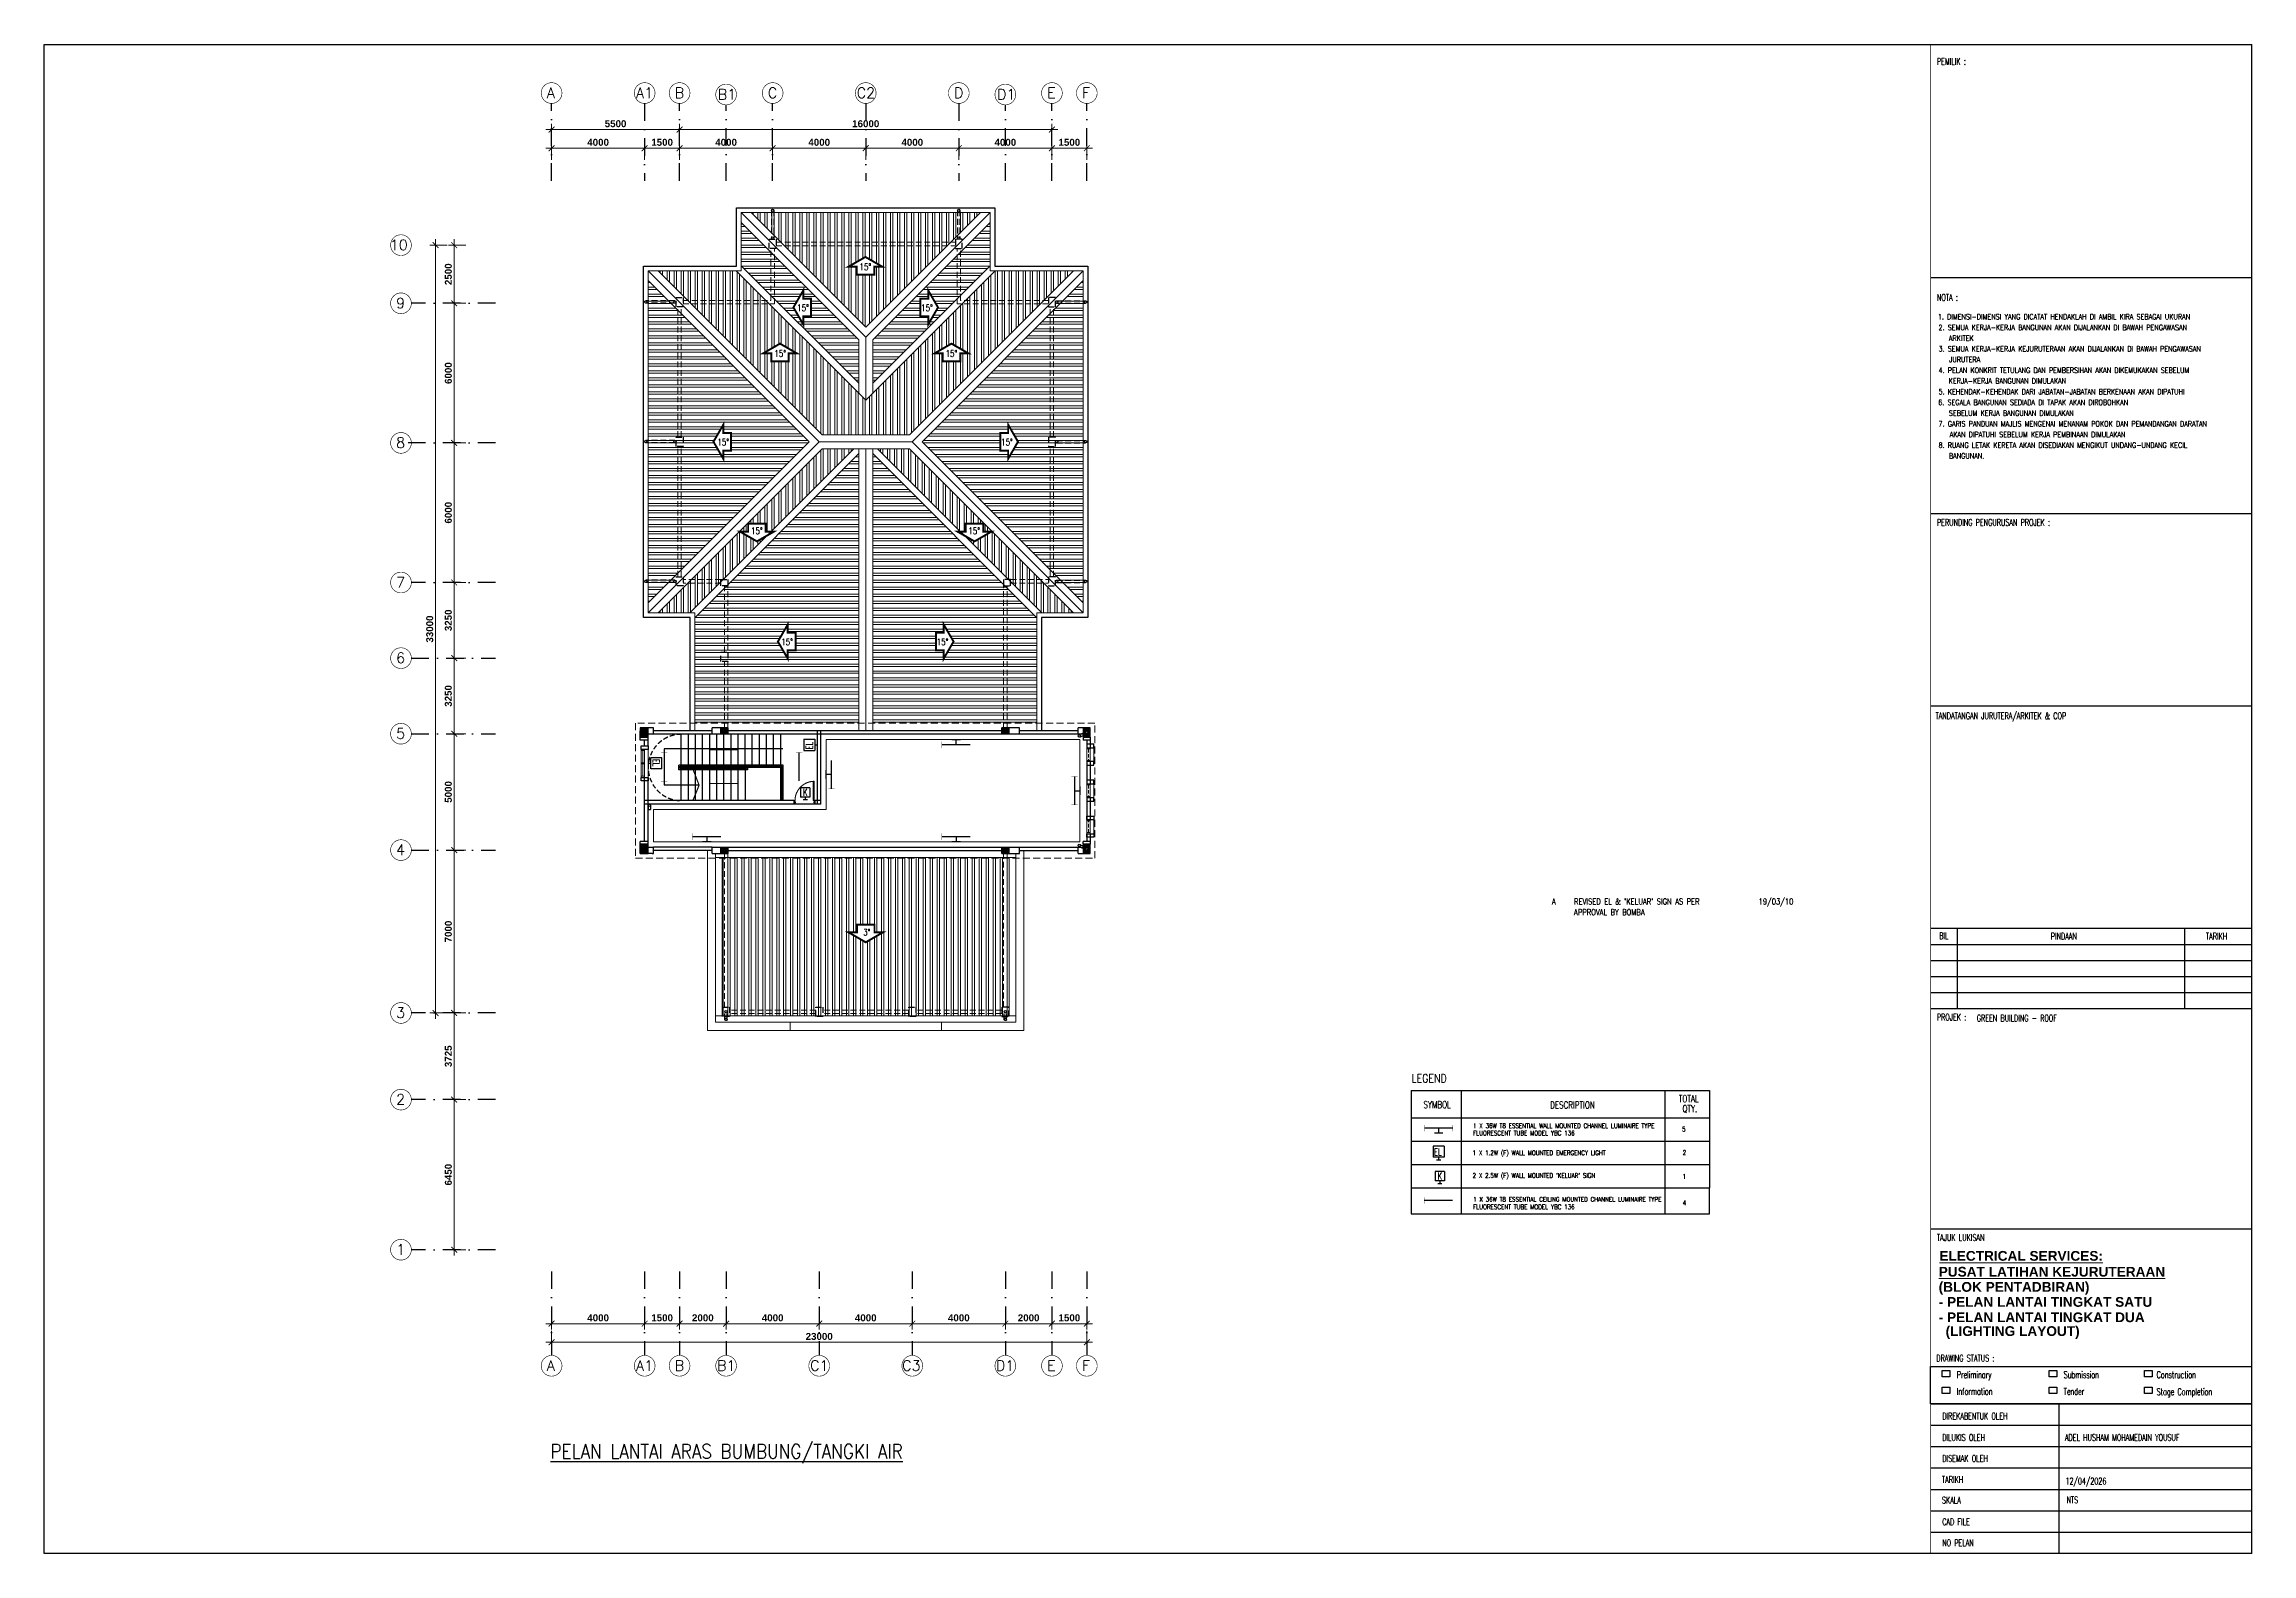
# Model space of a CAD drawing. Header units: inches. Extents: x -86493719 to 430035, y 21644 to 1519532.
# Drawn here: x 335168 to 430035, y 21939 to 86825 of the extents above; entities that cross this region are included whole.
import ezdxf

# ---------------------------------------------------------------- set-up
doc = ezdxf.new("R2010")
doc.units = ezdxf.units.IN
doc.header["$MEASUREMENT"] = 0
for name, pattern in [('DASHDOT', [1, 0.5, -0.25, 0, -0.25]), ('DASHED', [19.05, 12.7, -6.35]), ('HIDDEN', [0.375, 0.25, -0.125])]:
    doc.linetypes.add(name, pattern=pattern)
for name, color, linetype in [('9', 7, 'Continuous'), ('AC - TEXT', 223, 'Continuous'), ('dmension', 4, 'Continuous'), ('DOWNPIPE', 8, 'Continuous'), ('dxt_text', 4, 'Continuous'), ('ELECT', 6, 'Continuous'), ('FF-TEXT', 7, 'Continuous'), ('FITTING', 40, 'Continuous'), ('GRID', 8, 'DASHDOT'), ('GRID-TEXT', 8, 'Continuous'), ('stair', 8, 'Continuous'), ('t.block', 4, 'Continuous')]:
    doc.layers.add(name, color=color, linetype=linetype)
for name, color, linetype, lineweight in [('COLUMN', 8, 'Continuous', 30), ('dim', 8, 'Continuous', 20), ('DOOR', 8, 'Continuous', 20), ('HATCH', 8, 'Continuous', 25), ('line', 8, 'Continuous', 9), ('LW', 8, 'Continuous', 20), ('ROOF', 8, 'Continuous', 20), ('t3', 8, 'Continuous', 25), ('TEXT', 8, 'Continuous', 20), ('wall', 8, 'Continuous', 30), ('WIN', 8, 'Continuous', 18)]:
    doc.layers.add(name, color=color, linetype=linetype, lineweight=lineweight)
doc.styles.add('LAILA', font='romans.shx', dxfattribs={"width": 0.85})
doc.styles.add('ROMANS', font='romans.shx', dxfattribs={"width": 0.5, "height": 400})
doc.styles.add('SANSSERIFBOLD', font='sasb____.pfb', dxfattribs={"height": 12})
doc.styles.add('style1', font='romand.shx', dxfattribs={"height": 250})
doc.styles.add('style2', font='sanssb__.ttf', dxfattribs={"height": 1200})
doc.styles.add('TEXT25', font='SIMPLEX.shx', dxfattribs={"width": 0.7, "height": 62.5})
pattern_1 = [(0, (2689940.94, 961082.7), (1e-13, 300), []), (0, (2690040.94, 960982.7), (1e-13, 300), [])]
pattern_2 = [(90, (2689940.94, 961082.7), (-300, 6e-14), []), (90, (2690040.94, 961182.7), (-300, 6e-14), [])]

msp = doc.modelspace()

# ---------------------------------------------------------------- texts
at = {"color": 7, "style": 'ROMANS', "width": 0.85}
for s, p in [('A', (399964, 49851)), ('APPROVAL BY BOMBA', (400910, 49393)), ("REVISED EL & 'KELUAR' SIGN AS PER ", (400910, 49851)), ('19/03/10', (408840, 49851))]:
    msp.add_text(s, height=250, dxfattribs=at).set_placement(p)
at = {"layer": 'AC - TEXT', "color": 3, "style": 'LAILA', "width": 0.85}
msp.add_text('%%uPELAN LANTAI ARAS BUMBUNG/TANGKI AIR', height=625, dxfattribs=at).set_placement((356921, 26030))
at = {"layer": 'dim', "char_height": 300, "attachment_point": 5, "style": 'style2'}
for s, insert in [('\\A1;5500', (359723, 83403)), ('\\A1;16000', (370473, 83403)), ('\\A1;4000', (358973, 82603)), ('\\A1;1500', (361723, 82603)), ('\\A1;4000', (364473, 82603)), ('\\A1;4000', (368473, 82603)), ('\\A1;4000', (372473, 82603)), ('\\A1;4000', (376473, 82603)), ('\\A1;1500', (379223, 82603)), ('\\A1;4000', (358973, 32082)), ('\\A1;1500', (361723, 32082)), ('\\A1;2000', (363473, 32082)), ('\\A1;4000', (366473, 32082)), ('\\A1;23000', (368473, 31282)), ('\\A1;4000', (370473, 32082)), ('\\A1;4000', (374473, 32082)), ('\\A1;2000', (377473, 32082)), ('\\A1;1500', (379223, 32082))]:
    msp.add_mtext(s, dxfattribs=dict(at, insert=insert))
at = {"layer": 'dim', "char_height": 300, "attachment_point": 5, "rotation": 90, "style": 'style2'}
for s, insert in [('\\A1;2500', (352538, 76936)), ('\\A1;6000', (352538, 72686)), ('\\A1;6000', (352538, 66686)), ('\\A1;33000', (351738, 61686)), ('\\A1;3250', (352538, 62061)), ('\\A1;3250', (352538, 58811)), ('\\A1;5000', (352538, 54686)), ('\\A1;7000', (352538, 48686)), ('\\A1;3725', (352538, 43324)), ('\\A1;6450', (352538, 38236))]:
    msp.add_mtext(s, dxfattribs=dict(at, insert=insert))
at = {"layer": 'dxt_text', "style": 'TEXT25', "width": 0.7}
for s, height, p in [('PEMILIK :', 287.5, (416502, 85939)), ('NOTA :', 287.5, (416505, 75797)), ('PERUNDING PENGURUSAN PROJEK :', 287.51, (416503, 66127)), ('TANDATANGAN JURUTERA/ARKITEK & COP', 287.51, (416441, 57811)), ('BIL', 287.5, (416602, 48362)), ('PINDAAN', 287.5, (421394, 48337)), ('TARIKH', 287.5, (428064, 48337)), ('PROJEK :', 287.5, (416502, 44862)), ('GREEN BUILDING - ROOF', 287.51, (418215, 44819)), ('TAJUK LUKISAN', 287.51, (416502, 35389)), ('DIREKABENTUK OLEH', 287.51, (416732, 27715)), ('DILUKIS OLEH', 287.51, (416732, 26795)), ('ADEL HUSHAM MOHAMEDAIN YOUSUF', 287.51, (422002, 26795)), ('DISEMAK OLEH', 287.51, (416732, 25895)), ('TARIKH ', 287.5, (416720, 24987)), ('12/04/2026', 287.5, (422026, 24924)), ('SKALA ', 287.5, (416720, 24103)), ('NTS', 287.5, (422072, 24113)), ('CAD FILE ', 287.5, (416732, 23173)), ('NO PELAN', 287.5, (416732, 22268))]:
    msp.add_text(s, height=height, dxfattribs=at).set_placement(p)
at = {"layer": 'dxt_text', "color": 1, "insert": (393924, 42552), "char_height": 350, "attachment_point": 1, "style": 'LAILA'}
msp.add_mtext_dynamic_manual_height_columns('LEGEND', width=2937.88, gutter_width=1750, heights=[0], dxfattribs=at)
at = {"layer": 'dxt_text', "attachment_point": 1, "style": 'TEXT25'}
for s, insert, char_height in [('DRAWING STATUS :', (416478, 30494), 287.51), ('Preliminary', (417355, 29783), 287.51), ('Submission', (421949, 29783), 287.5), ('Construction', (425944, 29783), 287.51), ('Information', (417355, 29064), 287.51), ('Tender', (421949, 29064), 287.5), ('Stage Completion', (425944, 29051), 287.51)]:
    msp.add_mtext(s, dxfattribs=dict(at, insert=insert, char_height=char_height))
at = {"layer": 'ELECT', "color": 1, "style": 'ROMANS', "width": 0.75}
for s, p in [('SYMBOL', (394439, 41098)), ('DESCRIPTION', (399881, 41079)), ('TOTAL', (405411, 41349)), ('QTY.', (405569, 40922))]:
    msp.add_text(s, height=300, dxfattribs=at).set_placement(p)
at = {"layer": 'ELECT', "color": 7, "style": 'ROMANS', "width": 0.75}
for s, p in [('FLUORESCENT TUBE MODEL YBC 136', (396570, 39924)), ('1 X 36W T8 ESSENTIAL WALL MOUNTED CHANNEL LUMINAIRE TYPE ', (396570, 40241)), ('5', (405553, 40089)), ('1 X 1.2W (F) WALL MOUNTED EMERGENCY LIGHT', (396548, 39075)), ('2', (405576, 39086)), ("2 X 2.5W (F) WALL MOUNTED 'KELUAR' SIGN", (396548, 38099)), ('1', (405571, 38062)), ('1 X 36W T8 ESSENTIAL CEILING MOUNTED CHANNEL LUMINAIRE TYPE  ', (396572, 37076)), ('4', (405583, 36919)), ('FLUORESCENT TUBE MODEL YBC 136', (396572, 36750))]:
    msp.add_text(s, height=200, dxfattribs=at).set_placement(p)
at = {"layer": 'GRID-TEXT', "style": 'style1'}
for s, p in [('A', (356764, 84507)), ('A1', (360602, 84507)), ('B', (362264, 84507)), ('B1', (364113, 84445)), ('C', (366264, 84507)), ('C2', (370083, 84507)), ('D', (374264, 84507)), ('D1', (376113, 84445)), ('E', (378264, 84507)), ('F', (379764, 84507)), ('10', (350020, 77971)), ('9', (350293, 75471)), ('8', (350293, 69471)), ('7', (350293, 63471)), ('6', (350293, 60221)), ('5', (350293, 56971)), ('4', (350293, 51971)), ('3', (350293, 44971)), ('2', (350293, 41246)), ('1', (350293, 34796)), ('A', (356764, 29806)), ('A1', (360602, 29806)), ('B', (362264, 29806)), ('B1', (364086, 29806)), ('C1', (368083, 29806)), ('C3', (372039, 29806)), ('D1', (376066, 29806)), ('E', (378264, 29806)), ('F', (379764, 29806))]:
    msp.add_text(s, height=450, dxfattribs=at).set_placement(p)
at = {"layer": 'line', "color": 6, "style": 'ROMANS', "width": 0.75}
for s, height, p in [('1. DIMENSI-DIMENSI YANG DICATAT HENDAKLAH DI AMBIL KIRA SEBAGAI UKURAN', 230.01, (416542, 74994)), ('2. SEMUA KERJA-KERJA BANGUNAN AKAN DIJALANKAN DI BAWAH PENGAWASAN ', 230.01, (416572, 74534)), ('ARKITEK', 230, (417015, 74074)), ('3. SEMUA KERJA-KERJA KEJURUTERAAN AKAN DIJALANKAN DI BAWAH PENGAWASAN ', 230.01, (416572, 73613)), ('JURUTERA', 230, (417027, 73153)), ('4. PELAN KONKRIT TETULANG DAN PEMBERSIHAN AKAN DIKEMUKAKAN SEBELUM ', 230.01, (416572, 72693)), ('KERJA-KERJA BANGUNAN DIMULAKAN', 230.01, (417008, 72233)), ('6. SEGALA BANGUNAN SEDIADA DI TAPAK AKAN DIROBOHKAN', 230.01, (416562, 71313)), ('5. KEHENDAK-KEHENDAK DARI JABATAN-JABATAN BERKENAAN AKAN DIPATUHI', 230.01, (416572, 71773)), ('7. GARIS PANDUAN MAJLIS MENGENAI MENANAM POKOK DAN PEMANDANGAN DARATAN ', 230.01, (416572, 70392)), ('SEBELUM KERJA BANGUNAN DIMULAKAN', 230.01, (417017, 70852)), ('8. RUANG LETAK KERETA AKAN DISEDIAKAN MENGIKUT UNDANG-UNDANG KECIL ', 230.01, (416572, 69472)), ('AKAN DIPATUHI SEBELUM KERJA PEMBINAAN DIMULAKAN', 230.01, (417048, 69932)), ('BANGUNAN.', 230, (417018, 69012))]:
    msp.add_text(s, height=height, rotation=0, dxfattribs=at).set_placement(p)
at = {"layer": 't3', "style": 'style1', "width": 0.8}
for s, p in [('15%%D', (370206, 77115)), ('15%%D', (367526, 75352)), ('15%%D', (372852, 75352)), ('15%%D', (366544, 73389)), ('15%%D', (373904, 73389)), ('15%%D', (364096, 69580)), ('15%%D', (376288, 69580)), ('15%%D', (365541, 65763)), ('15%%D', (374880, 65763)), ('15%%D', (366842, 60991)), ('15%%D', (373519, 60991)), ('3%%D', (370360, 48511))]:
    msp.add_text(s, height=281.2, dxfattribs=at).set_placement(p)
at = {"layer": 'TEXT', "linetype": 'ByBlock', "style": 'SANSSERIFBOLD'}
for s, p in [('%%UPUSAT LATIHAN KEJURUTERAAN', (416578, 33855)), ('%%UELECTRICAL SERVICES:', (416607, 34537)), ('(BLOK PENTADBIRAN)', (416578, 33203)), ('- PELAN LANTAI TINGKAT SATU', (416578, 32558)), ('- PELAN LANTAI TINGKAT DUA', (416578, 31897)), ('(LIGHTING LAYOUT)', (416876, 31303))]:
    msp.add_text(s, height=419.4, dxfattribs=at).set_placement(p)

# ---------------------------------------------------------------- blocks, each defined once
blk = doc.blocks.new('_ArchTick')
at = {"color": 0, "linetype": 'ByBlock', "const_width": 0.15}
blk.add_lwpolyline([(-0.5, -0.5), (0.5, 0.5)], dxfattribs=at)
blk = doc.blocks.new('Dp900')
at = {"layer": 'DOOR', "color": 4}
for p, q in [((35, 150), (0, 150)), ((0, 0), (35, 0)), ((35, 150), (35, 100)), ((50, 100), (35, 100)), ((50, 50), (35, 50)), ((35, 50), (35, 0)), ((50, 100), (50, 50)), ((850, 100), (850, 50)), ((865, 100), (850, 100)), ((865, 50), (850, 50)), ((900, 150), (865, 150)), ((865, 150), (865, 100)), ((865, 50), (865, 0)), ((865, 0), (900, 0))]:
    blk.add_line(p, q, dxfattribs=at)
at = {"layer": 'DOOR', "color": 1}
for p, q in [((0, 150), (0, 0)), ((0, 150), (0, 0)), ((900, 150), (900, 0)), ((900, 150), (900, 0))]:
    blk.add_line(p, q, dxfattribs=at)
at = {"layer": 'DOOR'}
blk.add_lwpolyline([(35, 150), (35, 980), (85, 980), (85, 150)], close=True, dxfattribs=at)
at = {"layer": 'DOOR', "color": 9, "linetype": 'DASHED', "ltscale": 100}
blk.add_arc((35, 150), 830, 360, 86.54636, dxfattribs=at)
blk = doc.blocks.new('GF')
at = {"layer": 'wall'}
for points in [[(-2478464, -901233), (-2478464, -901383), (-2478764, -901383), (-2478764, -901233)], [(-2478464, -902583), (-2478464, -902733), (-2478764, -902733), (-2478764, -902583)]]:
    blk.add_lwpolyline(points, close=True, dxfattribs=at)
at = {"layer": 'WIN'}
for p, q in [((-2478764, -902583), (-2478764, -901383)), ((-2478689, -901433), (-2478689, -901958)), ((-2478689, -902008), (-2478689, -902533)), ((-2478614, -902583), (-2478614, -901383))]:
    blk.add_line(p, q, dxfattribs=at)
at = {"layer": 'WIN', "color": 2}
blk.add_line((-2478464, -901383), (-2478464, -902583), dxfattribs=at)
at = {"layer": 'WIN'}
for points in [[(-2478764, -901383), (-2478764, -901433), (-2478614, -901433), (-2478614, -901383)], [(-2478764, -901958), (-2478764, -902008), (-2478614, -902008), (-2478614, -901958)], [(-2478764, -902533), (-2478764, -902583), (-2478614, -902583), (-2478614, -902533)]]:
    blk.add_lwpolyline(points, close=True, dxfattribs=at)
blk = doc.blocks.new('1 X 36 W WALL')
at = {"layer": 'FITTING', "color": 3}
for p, q in [((0, 0), (0, -220)), ((182, -220), (-182, -220))]:
    blk.add_line(p, q, dxfattribs=at)
for points, const_width in [([(-610, 0), (610, 0)], 54.6), ([(-610, -138), (-610, 138)], 10.9), ([(610, -138), (610, 138)], 10.9)]:
    blk.add_lwpolyline(points, dxfattribs=dict(at, const_width=const_width))
blk = doc.blocks.new('YBC 1X36')
at = {"layer": 'FITTING', "color": 3}
for points, const_width in [([(-610, 0), (610, 0)], 54.6), ([(-610, 138), (-610, -138)], 10.9), ([(610, 138), (610, -138)], 10.9)]:
    blk.add_lwpolyline(points, dxfattribs=dict(at, const_width=const_width))
blk = doc.blocks.new('1 X 8W EL')
at = {"layer": 'ELECT', "color": 6}
for p, q in [((-240, 240), (-240, -240)), ((240, 240), (-240, 240)), ((240, 240), (240, -240)), ((240, -240), (-240, -240))]:
    blk.add_line(p, q, dxfattribs=at)
at = {"layer": 'ELECT', "color": 6, "style": 'ROMANS', "width": 0.7}
blk.add_text('EL', height=300, dxfattribs=at).set_placement((-196, -156))
blk = doc.blocks.new('1 X8 W WALL EL')
at = {"layer": 'FITTING', "color": 6}
for p, q in [((-91, 0), (91, 0)), ((0, 110), (0, 0))]:
    blk.add_line(p, q, dxfattribs=at)
at = {"layer": 'dxt_text'}
blk.add_blockref('1 X 8W EL', (0, 350), dxfattribs=at)
blk = doc.blocks.new('1 X 8W KELUAR')
at = {"layer": 'ELECT', "color": 5}
for p, q in [((-160, 161), (-160, -240)), ((240, 161), (-160, 161)), ((240, 160), (240, -240)), ((240, -240), (-160, -240))]:
    blk.add_line(p, q, dxfattribs=at)
at = {"layer": 'ELECT', "color": 5, "style": 'ROMANS', "width": 0.7}
blk.add_text('K', height=300, dxfattribs=at).set_placement((-50, -185))

# ---------------------------------------------------------------- hatches: boundary and pattern name
at = {"layer": 'COLUMN'}
for points in [[(361123, 57037), (361123, 57437), (360773, 57437), (360773, 57037)], [(364248, 57437), (364548, 57437), (364548, 57162), (364248, 57162)], [(376323, 57437), (376623, 57437), (376623, 57162), (376323, 57162)], [(361123, 52037), (361123, 52437), (360773, 52437), (360773, 52037)], [(364248, 52312), (364548, 52312), (364548, 52037), (364248, 52037)], [(376323, 52312), (376623, 52312), (376623, 52037), (376323, 52037)]]:
    msp.add_hatch(color=256, dxfattribs=at).paths.add_polyline_path(points)
h = msp.add_hatch(color=256, dxfattribs=at)
h.paths.add_polyline_path([(380123, 57437), (379973, 57437), (379973, 57287, -0.414219), (380023, 57237, -0.414219), (379973, 57187), (379973, 57037), (380123, 57037)])
h.paths.add_polyline_path([(379973, 57437), (379823, 57437), (379823, 57237), (379923, 57237, -0.414208), (379973, 57287)])
h.paths.add_polyline_path([(379973, 57187, -0.414208), (379923, 57237), (379823, 57237), (379823, 57037), (379973, 57037)])
h = msp.add_hatch(color=256, dxfattribs=at)
h.paths.add_polyline_path([(380123, 52437), (379973, 52437), (379973, 52287, -0.414219), (380023, 52237, -0.414219), (379973, 52187), (379973, 52037), (380123, 52037)])
h.paths.add_polyline_path([(379973, 52437), (379823, 52437), (379823, 52237), (379923, 52237, -0.414208), (379973, 52287)])
h.paths.add_polyline_path([(379973, 52187, -0.414208), (379923, 52237), (379823, 52237), (379823, 52037), (379973, 52037)])
at = {"layer": 'ROOF'}
h = msp.add_hatch(dxfattribs=at)
h.set_pattern_fill('ANSI32', color=256, scale=800, angle=315, style=0)
h.set_pattern_definition([(180, (-1948995.75, 961082.7), (-1e-13, 300), []), (180, (-1949095.75, 960982.7), (-1e-13, 300), [])])
h.paths.add_polyline_path([(370173, 74113), (365123, 79163), (365123, 77299), (370173, 72249)])
h.paths.add_polyline_path([(367788, 75887), (367788, 76240), (367366, 75509), (367788, 74778), (367788, 75131), (368123, 75131), (368123, 75887)], flags=16)
h = msp.add_hatch(dxfattribs=at)
h.set_pattern_fill('ANSI32', color=256, scale=800, angle=45, style=0)
h.set_pattern_definition(pattern_2)
h.paths.add_polyline_path([(365547, 79587), (375398, 79587), (370473, 74661)])
h.paths.add_polyline_path([(370080, 77257), (369727, 77257), (370458, 77678), (371189, 77257), (370836, 77257), (370836, 76921), (370080, 76921)], flags=16)
h = msp.add_hatch(dxfattribs=at)
h.set_pattern_fill('ANSI32', color=256, scale=800, angle=315, style=0)
h.set_pattern_definition(pattern_1)
h.paths.add_polyline_path([(370773, 74113), (375823, 79163), (375823, 77299), (370773, 72249)])
h.paths.add_polyline_path([(373157, 75887), (373157, 76240), (373579, 75509), (373157, 74778), (373157, 75131), (372822, 75131), (372822, 75887)], flags=16)
h = msp.add_hatch(dxfattribs=at)
h.set_pattern_fill('ANSI32', color=256, scale=800, angle=45, style=0)
h.set_pattern_definition(pattern_2)
h.paths.add_polyline_path([(364910, 77087), (370473, 71525), (376035, 77087), (379398, 77087), (372348, 70037), (368597, 70037), (361547, 77087)])
h.paths.add_polyline_path([(373779, 73531), (373426, 73531), (374157, 73953), (374887, 73531), (374534, 73531), (374534, 73196), (373779, 73196)], flags=16)
h.paths.add_polyline_path([(367166, 73531), (367519, 73531), (366789, 73953), (366058, 73531), (366411, 73531), (366411, 73196), (367166, 73196)], flags=16)
h = msp.add_hatch(dxfattribs=at)
h.set_pattern_fill('ANSI32', color=256, scale=800, angle=315, style=0)
h.set_pattern_definition(pattern_1)
h.paths.add_polyline_path([(368048, 69737), (361123, 76663), (361123, 62811)])
h.paths.add_polyline_path([(364352, 70115), (364352, 70468), (363930, 69737), (364352, 69006), (364352, 69359), (364687, 69359), (364687, 70115)], flags=16)
h = msp.add_hatch(dxfattribs=at)
h.set_pattern_fill('ANSI32', color=256, scale=800, angle=315, style=0)
h.set_pattern_definition(pattern_1)
h.paths.add_polyline_path([(372897, 69737), (379823, 76663), (379823, 62811)])
h.paths.add_polyline_path([(376593, 70115), (376593, 70468), (377015, 69737), (376593, 69006), (376593, 69359), (376258, 69359), (376258, 70115)], flags=16)
h = msp.add_hatch(dxfattribs=at)
h.set_pattern_fill('ANSI32', color=256, scale=800, angle=45, style=0)
h.set_pattern_definition(pattern_2)
h.paths.add_polyline_path([(362910, 62387), (369960, 69437), (368597, 69437), (361547, 62387)])
h.paths.add_polyline_path([(365420, 65875), (365067, 65875), (365798, 65454), (366529, 65875), (366176, 65875), (366176, 66211), (365420, 66211)], flags=16)
h = msp.add_hatch(dxfattribs=at)
h.set_pattern_fill('ANSI32', color=256, scale=800, angle=45, style=0)
h.set_pattern_definition([(90, (-1948995.75, 961082.7), (300, 6e-14), []), (90, (-1949095.75, 961182.7), (300, 6e-14), [])])
h.paths.add_polyline_path([(378035, 62387), (370985, 69437), (372348, 69437), (379398, 62387)])
h.paths.add_polyline_path([(375525, 65875), (375878, 65875), (375147, 65454), (374416, 65875), (374769, 65875), (374769, 66211), (375525, 66211)], flags=16)
h = msp.add_hatch(dxfattribs=at)
h.set_pattern_fill('ANSI32', color=256, scale=800, angle=315, style=0)
h.set_pattern_definition(pattern_1)
h.paths.add_polyline_path([(367121, 61526), (367121, 61879), (366699, 61148), (367121, 60417), (367121, 60770), (367456, 60770), (367456, 61526)], flags=16)
h.paths.add_polyline_path([(363123, 57637), (370173, 57637), (370173, 69225), (363123, 62175)])
h = msp.add_hatch(dxfattribs=at)
h.set_pattern_fill('ANSI32', color=256, scale=800, angle=315, style=0)
h.set_pattern_definition([(180, (-1948995.75, 961082.7), (-1e-13, 300), []), (180, (-1949095.75, 960982.7), (-1e-13, 300), [])])
h.paths.add_polyline_path([(373824, 61526), (373824, 61879), (374246, 61148), (373824, 60417), (373824, 60770), (373489, 60770), (373489, 61526)], flags=16)
h.paths.add_polyline_path([(370773, 57637), (377823, 57637), (377823, 62175), (370773, 69225)])
h = msp.add_hatch(dxfattribs=at)
h.set_pattern_fill('ANSI32', color=256, scale=800, angle=45, style=0)
h.set_pattern_definition([(90, (2632245.38, 1066166.52), (-300, 6e-14), []), (90, (2632345.38, 1066266.52), (-300, 6e-14), [])])
h.paths.add_polyline_path([(364308, 51862), (376638, 51862), (376638, 45062), (364308, 45062)])
h.paths.add_polyline_path([(370095, 48645), (369742, 48645), (370473, 48223), (371203, 48645), (370850, 48645), (370850, 48980), (370095, 48980)], flags=16)

# ---------------------------------------------------------------- linework, layer by layer
for p, q in [((393909, 37676), (393909, 36547)), ((396065, 37676), (396065, 36547)), ((404816, 37676), (404816, 36547)), ((406737, 36547), (406737, 37676)), ((393909, 36547), (406737, 36547))]:
    msp.add_line(p, q)
at = {"layer": '9', "color": 7}
msp.add_line((417377, 48825), (417377, 45376), dxfattribs=at)
at = {"layer": 'COLUMN', "linetype": 'HIDDEN', "ltscale": 1000}
for points in [[(366323, 78437), (366623, 78437), (366623, 78037), (366323, 78037)], [(374623, 78437), (374323, 78437), (374323, 78037), (374623, 78037)], [(362323, 75937), (362623, 75937), (362623, 75537), (362323, 75537)], [(378623, 75937), (378323, 75937), (378323, 75537), (378623, 75537)], [(362323, 69937), (362623, 69937), (362623, 69537), (362323, 69537)], [(378623, 69937), (378323, 69937), (378323, 69537), (378623, 69537)], [(362323, 63937), (362623, 63937), (362623, 63537), (362323, 63537)], [(364248, 63812), (364548, 63812), (364548, 63537), (364248, 63537)], [(376698, 63812), (376398, 63812), (376398, 63537), (376698, 63537)], [(378623, 63937), (378323, 63937), (378323, 63537), (378623, 63537)], [(364248, 60687), (364548, 60687), (364548, 60287), (364248, 60287)], [(364323, 45437), (364623, 45437), (364623, 45037), (364323, 45037)], [(368323, 45437), (368623, 45437), (368623, 45037), (368323, 45037)], [(372323, 45437), (372623, 45437), (372623, 45037), (372323, 45037)], [(376623, 45437), (376323, 45437), (376323, 45037), (376623, 45037)]]:
    msp.add_lwpolyline(points, close=True, dxfattribs=at)
at = {"layer": 'COLUMN'}
for points in [[(361123, 57037), (361123, 57437), (360773, 57437), (360773, 57037)], [(364248, 57437), (364548, 57437), (364548, 57162), (364248, 57162)], [(376323, 57437), (376623, 57437), (376623, 57162), (376323, 57162)], [(380123, 57437), (379823, 57437), (379823, 57037), (380123, 57037)], [(361123, 52037), (361123, 52437), (360773, 52437), (360773, 52037)], [(364248, 52312), (364548, 52312), (364548, 52037), (364248, 52037)], [(376323, 52312), (376623, 52312), (376623, 52037), (376323, 52037)], [(376323, 52312), (376623, 52312), (376623, 52037), (376323, 52037)], [(380123, 52437), (379823, 52437), (379823, 52037), (380123, 52037)]]:
    msp.add_lwpolyline(points, close=True, dxfattribs=at)
at = {"layer": 'dim'}
for p, q in [((356723, 83153), (362723, 83153)), ((356973, 82658), (356973, 83403)), ((356973, 81858), (356973, 82603)), ((360973, 81858), (360973, 82603)), ((360973, 81858), (360973, 82603)), ((362223, 83153), (378723, 83153)), ((362473, 82658), (362473, 83403)), ((362473, 82658), (362473, 83403)), ((362473, 81858), (362473, 82603)), ((362473, 81858), (362473, 82603)), ((366473, 81858), (366473, 82603)), ((366473, 81858), (366473, 82603)), ((370473, 81858), (370473, 82603)), ((370473, 81858), (370473, 82603)), ((374473, 81858), (374473, 82603)), ((374473, 81858), (374473, 82603)), ((378473, 82658), (378473, 83403)), ((378473, 81858), (378473, 82603)), ((378473, 81858), (378473, 82603)), ((379973, 81858), (379973, 82603)), ((356723, 82353), (361223, 82353)), ((360723, 82353), (362723, 82353)), ((362223, 82353), (366723, 82353)), ((366223, 82353), (370723, 82353)), ((370223, 82353), (374723, 82353)), ((374223, 82353), (378723, 82353)), ((378223, 82353), (380223, 82353)), ((352483, 78186), (351738, 78186)), ((351988, 78436), (351988, 44936)), ((353283, 78186), (352538, 78186)), ((352788, 78436), (352788, 75436)), ((352788, 75936), (352788, 69436)), ((353283, 75686), (352538, 75686)), ((353283, 75686), (352538, 75686)), ((353283, 69686), (352538, 69686)), ((353283, 69686), (352538, 69686)), ((352788, 69936), (352788, 63436)), ((353283, 63686), (352538, 63686)), ((353283, 63686), (352538, 63686)), ((352788, 63936), (352788, 60186)), ((353283, 60436), (352538, 60436)), ((353283, 60436), (352538, 60436)), ((352788, 60686), (352788, 56936)), ((353283, 57186), (352538, 57186)), ((353283, 57186), (352538, 57186)), ((352788, 57436), (352788, 51936)), ((353283, 52186), (352538, 52186)), ((353283, 52186), (352538, 52186)), ((352788, 52436), (352788, 44936)), ((352483, 45186), (351738, 45186)), ((353283, 45186), (352538, 45186)), ((353283, 45186), (352538, 45186)), ((352788, 45436), (352788, 41211)), ((353283, 41461), (352538, 41461)), ((353283, 41461), (352538, 41461)), ((352788, 41711), (352788, 34761)), ((353283, 35011), (352538, 35011)), ((356973, 32327), (356973, 31582)), ((360973, 32327), (360973, 31582)), ((360973, 32327), (360973, 31582)), ((362473, 32327), (362473, 31582)), ((362473, 32327), (362473, 31582)), ((364473, 32327), (364473, 31582)), ((364473, 32327), (364473, 31582)), ((368473, 32327), (368473, 31582)), ((368473, 32327), (368473, 31582)), ((372473, 32327), (372473, 31582)), ((372473, 32327), (372473, 31582)), ((376473, 32327), (376473, 31582)), ((376473, 32327), (376473, 31582)), ((378473, 32327), (378473, 31582)), ((378473, 32327), (378473, 31582)), ((379973, 32327), (379973, 31582)), ((356723, 31832), (361223, 31832)), ((356973, 31527), (356973, 30782)), ((360723, 31832), (362723, 31832)), ((362223, 31832), (364723, 31832)), ((364223, 31832), (368723, 31832)), ((368223, 31832), (372723, 31832)), ((372223, 31832), (376723, 31832)), ((376223, 31832), (378723, 31832)), ((378223, 31832), (380223, 31832)), ((379973, 31527), (379973, 30782)), ((356723, 31032), (380223, 31032))]:
    msp.add_line(p, q, dxfattribs=at)
at = {"layer": 'dmension', "ltscale": 100, "const_width": 23}
msp.add_lwpolyline([(416234, 86813), (416234, 21950), (430024, 21950), (430024, 86813), (416234, 86813)], dxfattribs=at)
at = {"layer": 'DOWNPIPE', "linetype": 'HIDDEN', "ltscale": 1000}
for p, q in [((366423, 79687), (366423, 78487)), ((366523, 79687), (366523, 78487)), ((374423, 79687), (374423, 78487)), ((374523, 79687), (374523, 78487)), ((362273, 75787), (361023, 75787)), ((362273, 75687), (361023, 75687)), ((378673, 75787), (379923, 75787)), ((378673, 75687), (379923, 75687)), ((362273, 69787), (361023, 69787)), ((362273, 69687), (361023, 69687)), ((378673, 69787), (379923, 69787)), ((378673, 69687), (379923, 69687)), ((362273, 63787), (361023, 63787)), ((362273, 63687), (361023, 63687)), ((378673, 63787), (379923, 63787)), ((378673, 63687), (379923, 63687)), ((364423, 44910), (364423, 45237)), ((364523, 44910), (364523, 45237)), ((376423, 44910), (376423, 45237)), ((376523, 44910), (376523, 45237))]:
    msp.add_line(p, q, dxfattribs=at)
at = {"layer": 'DOWNPIPE'}
for p, q in [((379630, 57135), (379952, 57282)), ((379672, 57044), (379993, 57191)), ((361129, 54112), (361129, 53934)), ((361229, 54112), (361229, 53934)), ((361129, 53934), (361229, 53934)), ((379630, 52339), (379952, 52191)), ((379672, 52430), (379993, 52282))]:
    msp.add_line(p, q, dxfattribs=at)
msp.add_lwpolyline([(362923, 57312), (362923, 62187), (360923, 62187), (360923, 77287), (364923, 77287), (364923, 79787), (376023, 79787), (376023, 77287), (380023, 77287), (380023, 62187), (378023, 62187), (378023, 57312)], dxfattribs=at)
for centre in [(366473, 79687), (374473, 79687), (366473, 78487), (374473, 78487), (361023, 75737), (362273, 75737), (378673, 75737), (379923, 75737), (361023, 69737), (362273, 69737), (378673, 69737), (379923, 69737), (361023, 63737), (362273, 63737), (378673, 63737), (379923, 63737), (379651, 57090), (379973, 57237), (379973, 57237), (361179, 54112), (379651, 52384), (379973, 52237), (379973, 52237), (364473, 45237), (376473, 45237)]:
    msp.add_circle(centre, 50, dxfattribs=at)
at = {"layer": 'DOWNPIPE', "linetype": 'HIDDEN', "ltscale": 1000}
for centre in [(364473, 44910), (376473, 44910)]:
    msp.add_circle(centre, 50, dxfattribs=at)
at = {"layer": 'dxt_text'}
for points in [[(416731, 29549), (416731, 29820), (417061, 29820), (417061, 29549)], [(421326, 29820), (421655, 29820), (421655, 29549), (421326, 29549)], [(421326, 29549), (421326, 29820), (421655, 29820), (421655, 29549)], [(425428, 29549), (425428, 29820), (425757, 29820), (425757, 29549)], [(416731, 29100), (417061, 29100), (417061, 28829), (416731, 28829)], [(416731, 28829), (416731, 29100), (417061, 29100), (417061, 28829)], [(421326, 28829), (421326, 29100), (421655, 29100), (421655, 28829)], [(425428, 28829), (425428, 29100), (425757, 29100), (425757, 28829)]]:
    msp.add_lwpolyline(points, close=True, dxfattribs=at)
at = {"layer": 'ELECT', "color": 7}
for p, q in [((393909, 41847), (393909, 37676)), ((393909, 41847), (406737, 41847)), ((406737, 41847), (406737, 37676)), ((393909, 40676), (406737, 40676)), ((393909, 39676), (406737, 39676)), ((393909, 38676), (406737, 38676)), ((393909, 37676), (406737, 37676))]:
    msp.add_line(p, q, dxfattribs=at)
at = {"layer": 'FF-TEXT'}
for p, q in [((396065, 41847), (396065, 37676)), ((404816, 41847), (404816, 37676))]:
    msp.add_line(p, q, dxfattribs=at)
at = {"layer": 'FITTING', "color": 5}
for p, q in [((367782, 54356), (367964, 54356)), ((367873, 54467), (367873, 54356)), ((395144, 37973), (395144, 37862)), ((395053, 37862), (395234, 37862))]:
    msp.add_line(p, q, dxfattribs=at)
at = {"layer": 'GRID', "ltscale": 1500}
for p, q in [((356973, 80957), (356973, 84277)), ((360973, 84277), (360973, 80957)), ((362473, 80957), (362473, 84277)), ((364473, 80957), (364473, 84215)), ((366473, 80957), (366473, 84277)), ((370473, 84277), (370473, 80957)), ((374473, 84277), (374473, 80957)), ((376473, 80957), (376473, 84215)), ((378473, 80957), (378473, 84277)), ((379973, 80957), (379973, 84277)), ((354557, 75686), (350947, 75686)), ((354557, 69686), (350233, 69686)), ((354557, 63686), (350947, 63686)), ((350947, 60436), (354557, 60436)), ((350947, 57186), (354557, 57186)), ((350947, 52186), (354557, 52186)), ((354557, 45186), (350947, 45186)), ((354557, 41461), (350947, 41461)), ((354557, 35011), (350947, 35011)), ((356973, 34076), (356973, 30467)), ((360973, 34076), (360973, 30467)), ((362473, 34076), (362473, 30467)), ((364473, 34076), (364473, 30467)), ((368473, 34076), (368473, 30467)), ((372473, 34076), (372473, 30467)), ((376473, 34076), (376473, 30467)), ((378473, 34076), (378473, 30467)), ((379973, 34076), (379973, 30467))]:
    msp.add_line(p, q, dxfattribs=at)
at = {"layer": 'GRID-TEXT', "const_width": 24.7}
for points in [[(357418, 84723, 1), (356527, 84723, 0.414214), (356973, 84277, 0.414214), (357418, 84723, 1)], [(361418, 84723, 1), (360527, 84723, 0.414214), (360973, 84277, 0.414214), (361418, 84723, 1)], [(362918, 84723, 1), (362027, 84723, 0.414214), (362473, 84277, 0.414214), (362918, 84723, 1)], [(364918, 84660, 1), (364027, 84660, 0.414214), (364473, 84215, 0.414214), (364918, 84660, 1)], [(366918, 84723, 1), (366027, 84723, 0.414214), (366473, 84277, 0.414214), (366918, 84723, 1)], [(370918, 84723, 1), (370027, 84723, 0.414214), (370473, 84277, 0.414214), (370918, 84723, 1)], [(374918, 84723, 1), (374027, 84723, 0.414214), (374473, 84277, 0.414214), (374918, 84723, 1)], [(376918, 84660, 1), (376027, 84660, 0.414214), (376473, 84215, 0.414214), (376918, 84660, 1)], [(378918, 84723, 1), (378027, 84723, 0.414214), (378473, 84277, 0.414214), (378918, 84723, 1)], [(380418, 84723, 1), (379527, 84723, 0.414214), (379973, 84277, 0.414214), (380418, 84723, 1)], [(350947, 78186, 1), (350056, 78186, 0.414214), (350502, 77741, 0.414214), (350947, 78186, 1)], [(350947, 75686, 1), (350056, 75686, 0.414214), (350502, 75241, 0.414214), (350947, 75686, 1)], [(350947, 69686, 1), (350056, 69686, 0.414214), (350502, 69241, 0.414214), (350947, 69686, 1)], [(350947, 63686, 1), (350056, 63686, 0.414214), (350502, 63241, 0.414214), (350947, 63686, 1)], [(350947, 60436, 1), (350056, 60436, 0.414214), (350502, 59991, 0.414214), (350947, 60436, 1)], [(350947, 57186, 1), (350056, 57186, 0.414214), (350502, 56741, 0.414214), (350947, 57186, 1)], [(350947, 52186, 1), (350056, 52186, 0.414214), (350502, 51741, 0.414214), (350947, 52186, 1)], [(350947, 45186, 1), (350056, 45186, 0.414214), (350502, 44741, 0.414214), (350947, 45186, 1)], [(350947, 41461, 1), (350056, 41461, 0.414214), (350502, 41016, 0.414214), (350947, 41461, 1)], [(350947, 35011, 1), (350056, 35011, 0.414214), (350502, 34566, 0.414214), (350947, 35011, 1)], [(357418, 30021, 1), (356527, 30021, 0.414214), (356973, 29576, 0.414214), (357418, 30021, 1)], [(361418, 30021, 1), (360527, 30021, 0.414214), (360973, 29576, 0.414214), (361418, 30021, 1)], [(362918, 30021, 1), (362027, 30021, 0.414214), (362473, 29576, 0.414214), (362918, 30021, 1)], [(364918, 30021, 1), (364027, 30021, 0.414214), (364473, 29576, 0.414214), (364918, 30021, 1)], [(368918, 30021, 1), (368027, 30021, 0.414214), (368473, 29576, 0.414214), (368918, 30021, 1)], [(372918, 30021, 1), (372027, 30021, 0.414214), (372473, 29576, 0.414214), (372918, 30021, 1)], [(376918, 30021, 1), (376027, 30021, 0.414214), (376473, 29576, 0.414214), (376918, 30021, 1)], [(378918, 30021, 1), (378027, 30021, 0.414214), (378473, 29576, 0.414214), (378918, 30021, 1)], [(380418, 30021, 1), (379527, 30021, 0.414214), (379973, 29576, 0.414214), (380418, 30021, 1)]]:
    msp.add_lwpolyline(points, format="xyb", dxfattribs=at)
at = {"layer": 'HATCH', "const_width": 84.4}
for points in [[(370080, 77257), (369727, 77257), (370458, 77678), (371189, 77257), (370836, 77257), (370836, 76921), (370080, 76921)], [(367788, 75887), (367788, 76240), (367366, 75509), (367788, 74778), (367788, 75131), (368123, 75131), (368123, 75887)], [(373157, 75887), (373157, 76240), (373579, 75509), (373157, 74778), (373157, 75131), (372822, 75131), (372822, 75887)], [(367166, 73531), (367519, 73531), (366789, 73953), (366058, 73531), (366411, 73531), (366411, 73196), (367166, 73196)], [(373779, 73531), (373426, 73531), (374157, 73953), (374887, 73531), (374534, 73531), (374534, 73196), (373779, 73196)], [(364352, 70115), (364352, 70468), (363930, 69737), (364352, 69006), (364352, 69359), (364687, 69359), (364687, 70115)], [(376593, 70115), (376593, 70468), (377015, 69737), (376593, 69006), (376593, 69359), (376258, 69359), (376258, 70115)], [(365420, 65875), (365067, 65875), (365798, 65454), (366529, 65875), (366176, 65875), (366176, 66211), (365420, 66211)], [(375525, 65875), (375878, 65875), (375147, 65454), (374416, 65875), (374769, 65875), (374769, 66211), (375525, 66211)], [(367121, 61526), (367121, 61879), (366699, 61148), (367121, 60417), (367121, 60770), (367456, 60770), (367456, 61526)], [(373824, 61526), (373824, 61879), (374246, 61148), (373824, 60417), (373824, 60770), (373489, 60770), (373489, 61526)], [(370095, 48645), (369742, 48645), (370473, 48223), (371203, 48645), (370850, 48645), (370850, 48980), (370095, 48980)]]:
    msp.add_lwpolyline(points, close=True, dxfattribs=at)
at = {"layer": 'LW', "linetype": 'HIDDEN', "ltscale": 1000}
for p, q in [((366398, 75812), (366398, 78037)), ((366548, 75662), (366548, 78037)), ((366623, 78312), (374323, 78312)), ((366623, 78162), (374323, 78162)), ((374398, 75662), (374398, 78037)), ((374548, 75812), (374548, 78037)), ((362398, 69937), (362398, 75537)), ((362548, 69937), (362548, 75537)), ((362623, 75812), (366398, 75812)), ((362623, 75662), (366548, 75662)), ((378323, 75662), (374398, 75662)), ((378323, 75812), (374548, 75812)), ((378398, 69937), (378398, 75537)), ((378548, 69937), (378548, 75537)), ((362398, 63937), (362398, 69537)), ((362548, 63937), (362548, 69537)), ((378398, 63937), (378398, 69537)), ((378548, 63937), (378548, 69537)), ((364248, 63812), (362623, 63812)), ((364248, 63662), (362623, 63662)), ((376698, 63812), (378323, 63812)), ((376698, 63662), (378323, 63662)), ((364398, 60687), (364398, 63537)), ((364548, 57437), (364548, 63537)), ((376398, 57437), (376398, 63537)), ((376548, 57437), (376548, 63537)), ((364398, 57437), (364398, 60287)), ((364398, 52037), (364398, 45437)), ((364548, 52037), (364548, 45437)), ((376398, 45437), (376398, 52037)), ((376548, 45437), (376548, 52037)), ((368323, 45312), (364623, 45312)), ((368323, 45162), (364623, 45162)), ((372323, 45312), (368623, 45312)), ((372323, 45162), (368623, 45162)), ((376323, 45312), (372623, 45312)), ((376323, 45162), (372623, 45162))]:
    msp.add_line(p, q, dxfattribs=at)
at = {"layer": 'LW'}
for p, q in [((368778, 53932), (368778, 56932)), ((368778, 56932), (379668, 56932)), ((379668, 56932), (379668, 52542)), ((380273, 56587), (380273, 55987)), ((380273, 55037), (380273, 54437)), ((361353, 53932), (368778, 53932)), ((361353, 52542), (361353, 53932)), ((380273, 52887), (380273, 53487)), ((379668, 52542), (361353, 52542)), ((363673, 52162), (363673, 44437)), ((364023, 44787), (364023, 52037)), ((376923, 44787), (376923, 52037)), ((377273, 44437), (377273, 52162)), ((364023, 44787), (367223, 44787)), ((367223, 44437), (367223, 44787)), ((373723, 44437), (373723, 44787)), ((373723, 44787), (376923, 44787)), ((367223, 44437), (363673, 44437)), ((373723, 44437), (367223, 44437)), ((373723, 44437), (377273, 44437))]:
    msp.add_line(p, q, dxfattribs=at)
at = {"layer": 'LW', "linetype": 'HIDDEN', "ltscale": 1200}
msp.add_lwpolyline([(380323, 57637), (360573, 57637), (360573, 51837), (380323, 51837)], close=True, dxfattribs=at)
at = {"layer": 'LW'}
msp.add_lwpolyline([(367223, 44787), (367558, 44787), (373723, 44787), (373723, 44787)], dxfattribs=at)
at = {"layer": 'ROOF'}
for p, q in [((365123, 79587), (375823, 79587)), ((365123, 77087), (365123, 79587)), ((370473, 74237), (365123, 79587)), ((370173, 74113), (365123, 79163)), ((370473, 74661), (365547, 79587)), ((370473, 74237), (375823, 79587)), ((370473, 74661), (375398, 79587)), ((370773, 74113), (375823, 79163)), ((375823, 79587), (375823, 77087)), ((361123, 62387), (361123, 77087)), ((361123, 77087), (365123, 77087)), ((368473, 69737), (361123, 77087)), ((368597, 70037), (361547, 77087)), ((370473, 71525), (364910, 77087)), ((370173, 72249), (365123, 77299)), ((370473, 71525), (376035, 77087)), ((370773, 72249), (375823, 77299)), ((372348, 70037), (379398, 77087)), ((372473, 69737), (379823, 77087)), ((375823, 77087), (379823, 77087)), ((379823, 77087), (379823, 62387)), ((368048, 69737), (361123, 76663)), ((372897, 69737), (379823, 76663)), ((370173, 74113), (370173, 71825)), ((370473, 74237), (370473, 71525)), ((370773, 74113), (370773, 71825)), ((368048, 69737), (361123, 62811)), ((368473, 69737), (361123, 62387)), ((368597, 69437), (361547, 62387)), ((369960, 69437), (362910, 62387)), ((368473, 69737), (372473, 69737)), ((368597, 70037), (372348, 70037)), ((368597, 69437), (372348, 69437)), ((370173, 69437), (370173, 57312)), ((370473, 69437), (370473, 57312)), ((370773, 69437), (370773, 57312)), ((370985, 69437), (378035, 62387)), ((372348, 69437), (379398, 62387)), ((372473, 69737), (379823, 62387)), ((372897, 69737), (379823, 62811)), ((370173, 69225), (363123, 62175)), ((370773, 69225), (377823, 62175)), ((363123, 62387), (361123, 62387)), ((363123, 57312), (363123, 62387)), ((379823, 62387), (377823, 62387)), ((377823, 62387), (377823, 57312)), ((364023, 51862), (376923, 51862)), ((364308, 45062), (364308, 51862)), ((376638, 45062), (376638, 51862)), ((364023, 45062), (376923, 45062))]:
    msp.add_line(p, q, dxfattribs=at)
at = {"layer": 'stair'}
for p, q in [((362548, 55837), (362548, 57162)), ((362853, 55837), (362853, 57162)), ((363158, 55837), (363158, 57162)), ((363463, 55837), (363463, 57162)), ((363768, 55837), (363768, 57162)), ((364073, 55837), (364073, 57162)), ((364378, 55837), (364378, 57162)), ((364683, 55837), (364683, 57162)), ((364988, 55837), (364988, 57162)), ((365293, 55837), (365293, 57162)), ((365598, 55837), (365598, 57162)), ((365903, 55837), (365903, 57162)), ((366208, 55837), (366208, 57162)), ((366513, 55837), (366513, 57162)), ((366818, 55837), (366818, 57162)), ((361810, 56537), (361810, 54974)), ((366911, 56537), (361810, 56537)), ((366918, 55837), (362448, 55837)), ((362448, 55637), (362448, 55837)), ((365393, 55637), (362448, 55637)), ((366868, 55787), (362498, 55787)), ((362498, 55687), (362498, 55787)), ((365343, 55687), (362498, 55687)), ((362548, 55687), (362548, 55787)), ((366818, 55737), (362548, 55737)), ((362548, 54312), (362548, 55637)), ((362853, 55687), (362853, 55787)), ((362853, 54312), (362853, 55637)), ((363158, 55687), (363158, 55787)), ((363158, 54312), (363158, 55637)), ((363463, 55687), (363463, 55787)), ((363463, 54312), (363463, 55637)), ((363768, 55687), (363768, 55787)), ((363768, 54312), (363768, 55637)), ((364073, 55737), (364073, 55787)), ((364073, 55687), (364073, 55737)), ((364073, 54312), (364073, 55637)), ((364378, 55737), (364378, 55787)), ((364378, 55687), (364378, 55737)), ((364378, 54312), (364378, 55637)), ((364683, 55737), (364683, 55787)), ((364683, 55687), (364683, 55737)), ((364683, 54312), (364683, 55637)), ((364988, 55737), (364988, 55787)), ((364988, 55687), (364988, 55737)), ((364988, 54312), (364988, 55637)), ((365293, 55737), (365293, 55787)), ((365293, 55737), (365293, 54312)), ((365293, 55737), (365293, 55687)), ((365343, 55737), (365343, 55687)), ((365393, 55737), (365393, 55637)), ((365598, 55737), (365598, 55787)), ((365903, 55737), (365903, 55787)), ((366208, 55737), (366208, 55787)), ((366513, 55737), (366513, 55787)), ((366818, 54312), (366818, 55787)), ((366868, 54312), (366868, 55787)), ((366918, 54312), (366918, 55837)), ((363313, 54974), (361810, 54974)), ((368298, 54162), (367398, 54162))]:
    msp.add_line(p, q, dxfattribs=at)
at = {"layer": 'stair', "const_width": 50}
for points in [[(366917, 56537), (366638, 56537)], [(363058, 54349), (363313, 54974), (363058, 55637)]]:
    msp.add_lwpolyline(points, dxfattribs=at)
at = {"layer": 'stair', "linetype": 'HIDDEN', "ltscale": 800}
msp.add_arc((362548, 55737), 1425, 90, 270, dxfattribs=at)
at = {"layer": 't.block', "color": 7, "linetype": 'Continuous'}
for p, q in [((430024, 86813), (430024, 21950)), ((416234, 48825), (430024, 48825)), ((427148, 48825), (427148, 45376)), ((416234, 48135), (430024, 48135)), ((416234, 47445), (430024, 47445)), ((416234, 46755), (430024, 46755)), ((416234, 46066), (430024, 46066)), ((416234, 45376), (430024, 45376)), ((416234, 35903), (430024, 35903)), ((416234, 28388), (430024, 28388)), ((421742, 28388), (421742, 21950)), ((416234, 27468), (430024, 27468)), ((416234, 26549), (430024, 26549)), ((416234, 25629), (430024, 25629)), ((416234, 24709), (430024, 24709)), ((416234, 23790), (430024, 23790)), ((416234, 22870), (430024, 22870))]:
    msp.add_line(p, q, dxfattribs=at)
at = {"layer": 't.block', "color": 7}
for p, q in [((430031, 76775), (416236, 76775)), ((430031, 66641), (416236, 66641)), ((430031, 58369), (416236, 58369))]:
    msp.add_line(p, q, dxfattribs=at)
at = {"layer": 't.block', "color": 7, "ltscale": 0.5}
msp.add_lwpolyline([(430024, 21950), (335168, 21950), (335168, 86813), (430024, 86813)], close=True, dxfattribs=at)
at = {"layer": 't.block', "color": 7, "linetype": 'Continuous'}
msp.add_lwpolyline([(416232, 29996), (430024, 29996), (430024, 28388), (416232, 28388)], close=True, dxfattribs=at)
at = {"layer": 'wall'}
for p, q in [((360773, 56912), (360773, 57312)), ((361348, 57437), (360898, 57437)), ((364548, 57162), (361123, 57162)), ((361123, 56662), (361123, 57037)), ((361348, 57162), (361348, 57437)), ((363873, 57312), (361348, 57312)), ((364548, 57437), (363873, 57437)), ((363873, 57162), (363873, 57437)), ((364398, 57312), (364398, 57162)), ((364548, 57312), (364548, 57162)), ((376323, 57312), (364548, 57312)), ((379898, 57162), (364548, 57162)), ((368398, 54162), (368398, 57312)), ((368548, 54162), (368548, 57312)), ((377073, 57437), (376323, 57437)), ((376398, 57312), (376398, 57162)), ((376473, 57312), (376473, 57162)), ((376548, 57312), (376548, 57162)), ((376623, 57312), (376623, 57162)), ((377073, 57162), (377073, 57437)), ((379598, 57312), (377073, 57312)), ((380048, 57437), (379598, 57437)), ((379598, 57162), (379598, 57437)), ((379823, 57037), (379823, 56912)), ((380123, 57037), (380123, 56587)), ((361123, 56912), (360773, 56912)), ((360973, 56662), (360973, 56912)), ((380123, 56912), (379823, 56912)), ((379973, 56912), (379973, 56587)), ((379973, 55987), (379973, 55037)), ((380123, 55987), (380123, 55037)), ((360973, 52562), (360973, 55312)), ((361123, 52312), (361123, 55312)), ((367398, 54312), (360973, 54312)), ((367398, 54162), (360973, 54162)), ((367398, 54162), (367398, 54312)), ((368548, 54312), (368298, 54312)), ((368298, 54162), (368298, 54312)), ((368548, 54162), (368298, 54162)), ((379973, 54437), (379973, 53487)), ((380123, 54437), (380123, 53487)), ((360773, 52037), (360773, 52562)), ((361123, 52562), (360773, 52562)), ((361048, 52312), (361348, 52312)), ((361348, 52037), (361348, 52312)), ((363873, 52312), (361348, 52312)), ((363873, 52037), (363873, 52312)), ((363873, 52037), (363873, 52312)), ((363873, 52312), (364248, 52312)), ((364548, 52312), (379898, 52312)), ((364548, 52187), (364548, 52037)), ((376623, 52187), (376623, 52037)), ((377073, 52037), (377073, 52312)), ((377073, 52037), (377073, 52312)), ((379598, 52037), (379598, 52312)), ((380123, 52562), (379823, 52562)), ((379823, 52437), (379823, 52562)), ((379973, 52887), (379973, 52562)), ((380123, 52887), (380123, 52437)), ((361298, 52037), (360898, 52037)), ((361298, 52037), (361348, 52037)), ((363873, 52162), (361348, 52162)), ((363873, 52037), (364548, 52037)), ((364548, 52162), (376323, 52162)), ((376323, 52037), (377073, 52037)), ((377073, 52162), (379598, 52162)), ((379598, 52037), (380123, 52037))]:
    msp.add_line(p, q, dxfattribs=at)
for points in [[(379973, 56737), (379973, 56587), (380273, 56587), (380273, 56737)], [(379973, 55987), (379973, 55837), (380273, 55837), (380273, 55987)], [(379973, 55187), (379973, 55037), (380273, 55037), (380273, 55187)], [(379973, 54437), (379973, 54287), (380273, 54287), (380273, 54437)], [(379973, 53487), (379973, 53637), (380273, 53637), (380273, 53487)], [(379973, 52737), (379973, 52887), (380273, 52887), (380273, 52737)]]:
    msp.add_lwpolyline(points, close=True, dxfattribs=at)
at = {"layer": 'WIN'}
for p, q in [((364548, 57162), (364548, 57437)), ((376623, 57162), (376623, 57437)), ((379973, 56537), (380123, 56537)), ((379973, 54987), (380123, 54987)), ((364548, 52037), (364548, 52312)), ((376623, 52037), (376623, 52312)), ((379973, 52937), (380123, 52937))]:
    msp.add_line(p, q, dxfattribs=at)
at = {"layer": 'WIN', "linetype": 'HIDDEN', "ltscale": 600}
for p, q in [((380048, 56537), (380048, 56037)), ((380048, 54987), (380048, 54487)), ((380048, 52937), (380048, 53437))]:
    msp.add_line(p, q, dxfattribs=at)
at = {"layer": 'WIN'}
for points in [[(380123, 55987), (380123, 56587), (379973, 56587), (379973, 55987)], [(380123, 54437), (380123, 55037), (379973, 55037), (379973, 54437)], [(380123, 53487), (380123, 52887), (379973, 52887), (379973, 53487)]]:
    msp.add_lwpolyline(points, dxfattribs=at)
for points in [[(380123, 56037), (380123, 55987), (379973, 55987), (379973, 56037)], [(380123, 54487), (380123, 54437), (379973, 54437), (379973, 54487)], [(380123, 53437), (380123, 53487), (379973, 53487), (379973, 53437)]]:
    msp.add_lwpolyline(points, close=True, dxfattribs=at)

# ---------------------------------------------------------------- block references
at = {"layer": 'dim', "xscale": 250, "yscale": 250, "zscale": 250}
for p, rotation in [((356973, 83153), 180), ((362473, 83153), 180), ((356973, 82353), 180), ((360973, 82353), 180), ((362473, 82353), 180), ((366473, 82353), 180), ((370473, 82353), 180), ((374473, 82353), 180), ((378473, 82353), 180), ((351988, 78186), 90), ((352788, 78186), 90), ((352788, 75686), 90), ((352788, 75686), 270), ((352788, 69686), 270), ((352788, 69686), 90), ((352788, 63686), 90), ((352788, 63686), 270), ((352788, 60436), 90), ((352788, 60436), 270), ((352788, 57186), 90), ((352788, 57186), 270), ((352788, 52186), 90), ((352788, 52186), 270), ((351988, 45186), 270), ((352788, 45186), 270), ((352788, 45186), 90), ((352788, 41461), 90), ((352788, 41461), 270), ((352788, 35011), 270), ((356973, 31832), 180), ((360973, 31832), 180), ((362473, 31832), 180), ((364473, 31832), 180), ((368473, 31832), 180), ((372473, 31832), 180), ((376473, 31832), 180), ((378473, 31832), 180), ((356973, 31032), 180)]:
    msp.add_blockref('_ArchTick', p, dxfattribs=dict(at, rotation=rotation))
for p in [(362473, 83153), (378473, 83153), (360973, 82353), (362473, 82353), (366473, 82353), (370473, 82353), (374473, 82353), (378473, 82353), (379973, 82353), (360973, 31832), (362473, 31832), (364473, 31832), (368473, 31832), (372473, 31832), (376473, 31832), (378473, 31832), (379973, 31832), (379973, 31032)]:
    msp.add_blockref('_ArchTick', p, dxfattribs=at)
at = {"layer": 'DOOR', "xscale": -1}
msp.add_blockref('Dp900', (368298, 54162), dxfattribs=at)
at = {"layer": 'dxt_text', "color": 6, "rotation": 90}
msp.add_blockref('1 X8 W WALL EL', (368398, 56711), dxfattribs=at)
at = {"layer": 'dxt_text'}
for name, p, rotation in [('1 X 36 W WALL', (374356, 56712), 180), ('1 X8 W WALL EL', (361123, 55912), 270), ('YBC 1X36', (361810, 55756), 270), ('YBC 1X36', (367610, 55766), 270), ('1 X 36 W WALL', (368997, 55432), 270), ('1 X 36 W WALL', (379448, 54737), 89.99999999999999)]:
    msp.add_blockref(name, p, dxfattribs=dict(at, rotation=rotation))
for name, p in [('YBC 1X36', (364378, 56499)), ('YBC 1X36', (364378, 55049)), ('1 X 36 W WALL', (363642, 52762)), ('1 X 36 W WALL', (374356, 52762)), ('1 X8 W WALL EL', (395089, 38871)), ('YBC 1X36', (395083, 37129))]:
    msp.add_blockref(name, p, dxfattribs=at)
at = {"layer": 'dxt_text', "color": 5}
for p in [(367833, 54707), (395104, 38213)]:
    msp.add_blockref('1 X 8W KELUAR', p, dxfattribs=at)
at = {"layer": 'FITTING'}
msp.add_blockref('1 X 36 W WALL', (395089, 40237), dxfattribs=at)
at = {"layer": 'WIN'}
msp.add_blockref('GF', (2839587, 957895), dxfattribs=at)

msp.set_redraw_order([(e.dxf.handle, doc.entitydb.next_handle()) for e in msp.query("TEXT MTEXT ATTDEF DIMENSION ARC_DIMENSION")])  # texts and dimensions are drawn at this point

doc.saveas('drawing.dxf')
